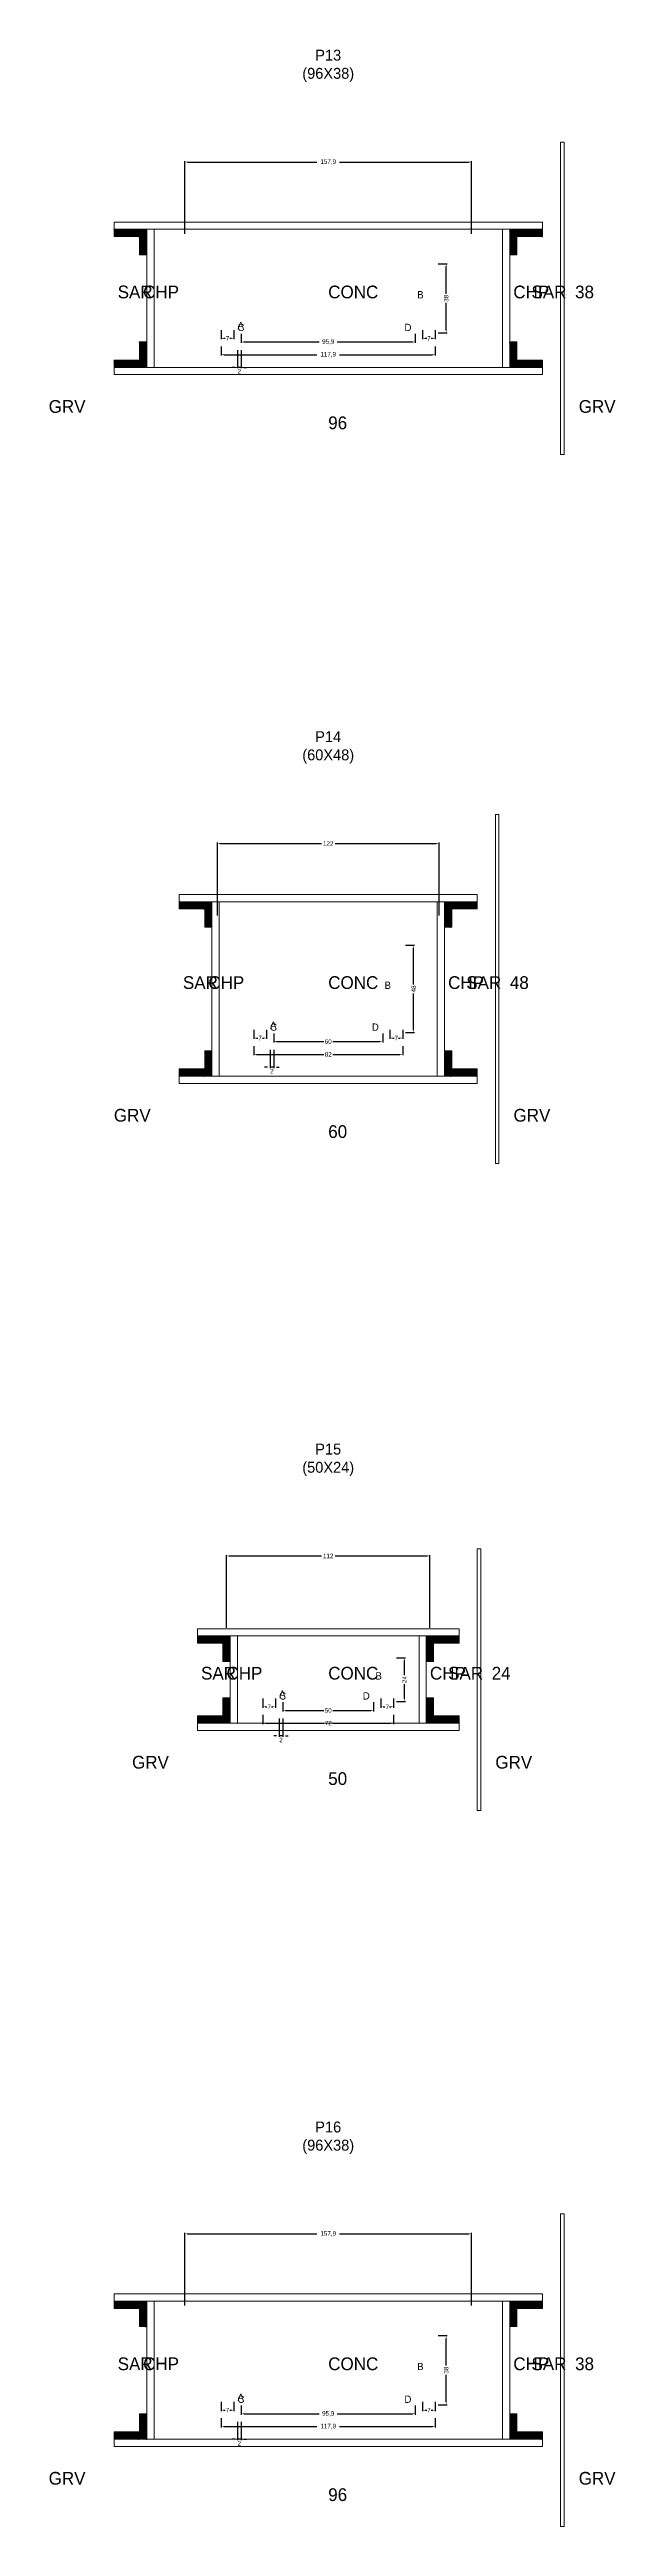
# Model space of a CAD drawing. Header units: centimetres. Extents: x -13000 to 4299, y -7226 to 295.
# Drawn here: x -153 to 158, y -5266 to -3903 of the extents above; entities that cross this region are included whole.
import ezdxf

# ---------------------------------------------------------------- set-up
doc = ezdxf.new("R2010")
doc.units = ezdxf.units.CM
for name, color, linetype in [('COTA', 241, 'Continuous'), ('Hachura', 251, 'Continuous'), ('NOMENCLATURA', 7, 'Continuous'), ('SARRAFO', 251, 'Continuous'), ('Texto Seção', 7, 'Continuous')]:
    doc.layers.add(name, color=color, linetype=linetype)
doc.dimstyles.new('cotax2', dxfattribs={"dimtxt": 2.5, "dimasz": 1.5, "dimexe": 0.5, "dimexo": 0.5, "dimgap": 0.5, "dimtad": 1, "dimcen": 2.5, "dimazin": 3, "dimtfac": 1, "dimtmove": 0, "dimatfit": 3})

msp = doc.modelspace()

# ---------------------------------------------------------------- texts
at = {"layer": 'NOMENCLATURA'}
for s, p in [('B', (48.95, -4040)), ('A', (-49.95, -4057)), ('C', (-49.95, -4058)), ('D', (41.95, -4058)), ('B', (31, -4420)), ('A', (-32, -4442)), ('C', (-32, -4443)), ('D', (24, -4443)), ('B', (26, -4800)), ('A', (-27, -4810)), ('C', (-27, -4811)), ('D', (19, -4811)), ('B', (48.95, -5180)), ('A', (-49.95, -5197)), ('C', (-49.95, -5198)), ('D', (41.95, -5198))]:
    msp.add_text(s, height=4, dxfattribs=at).set_placement(p)
at = {"layer": 'NOMENCLATURA', "char_height": 6, "attachment_point": 8}
for s, insert in [('P13\\P(96X38)', (0, -3921)), ('P14\\P(60X48)', (0, -4296)), ('P15\\P(50X24)', (0, -4688)), ('P16\\P(96X38)', (0, -5061))]:
    msp.add_mtext(s, dxfattribs=dict(at, insert=insert))
at = {"layer": 'Texto Seção'}
for s, p in [('SAR', (-115.9, -4040)), ('CHP', (-101.9, -4040)), ('CONC', (0, -4040)), ('CHP', (101.9, -4040)), ('SAR', (111.9, -4040)), ('38', (135.9, -4040)), ('GRV', (-153.9, -4103)), ('GRV', (137.9, -4103)), ('96', (0, -4112)), ('SAR', (-80, -4420)), ('CHP', (-66, -4420)), ('CONC', (0, -4420)), ('CHP', (66, -4420)), ('SAR', (76, -4420)), ('48', (100, -4420)), ('GRV', (-118, -4493)), ('60', (0, -4502)), ('GRV', (102, -4493)), ('SAR', (-70, -4800)), ('CHP', (-56, -4800)), ('CONC', (0, -4800)), ('CHP', (56, -4800)), ('SAR', (66, -4800)), ('24', (90, -4800)), ('GRV', (-108, -4849)), ('50', (0, -4858)), ('GRV', (92, -4849)), ('SAR', (-115.9, -5180)), ('CHP', (-101.9, -5180)), ('CONC', (0, -5180)), ('CHP', (101.9, -5180)), ('SAR', (111.9, -5180)), ('38', (135.9, -5180)), ('GRV', (-153.9, -5243)), ('96', (0, -5252)), ('GRV', (137.9, -5243))]:
    msp.add_text(s, height=7, dxfattribs=at).set_placement(p)

# ---------------------------------------------------------------- blocks, each defined once
blk = doc.blocks.new('_CLOSEDFILLED')
at = {"color": 0, "linetype": 'BYBLOCK'}
blk.add_solid([(-1, 0.16), (0, 0), (-1, -0.16)], dxfattribs=at)
blk = doc.blocks.new('*D490')
for p, q in [((-58.95, -5206.5), (-58.95, -5211.5)), ((-57.45, -5211), (-6.25, -5211)), ((6.25, -5211), (57.45, -5211)), ((58.95, -5206.5), (58.95, -5211.5))]:
    blk.add_line(p, q)
at = {"layer": 'Defpoints'}
for p in [(-58.95, -5206), (58.95, -5206), (-58.95, -5211)]:
    blk.add_point(p, dxfattribs=at)
at = {"layer": 'COTA', "xscale": 1.5, "yscale": 1.5, "rotation": 180}
blk.add_blockref('_CLOSEDFILLED', (-58.95, -5211), dxfattribs=at)
at = {"layer": 'COTA', "xscale": 1.5, "yscale": 1.5}
blk.add_blockref('_CLOSEDFILLED', (58.95, -5211), dxfattribs=at)
at = {"layer": 'COTA', "insert": (0, -5211), "char_height": 2.5, "attachment_point": 5}
blk.add_mtext('117,9', dxfattribs=at)
blk = doc.blocks.new('*D491')
for p, q in [((-47.95, -5199.5), (-47.95, -5204.5)), ((-46.45, -5204), (-5, -5204)), ((5, -5204), (46.45, -5204)), ((47.95, -5199.5), (47.95, -5204.5))]:
    blk.add_line(p, q)
at = {"layer": 'Defpoints'}
for p in [(-47.95, -5199), (-47.95, -5204), (47.95, -5199)]:
    blk.add_point(p, dxfattribs=at)
at = {"layer": 'COTA', "xscale": 1.5, "yscale": 1.5, "rotation": 180}
blk.add_blockref('_CLOSEDFILLED', (-47.95, -5204), dxfattribs=at)
at = {"layer": 'COTA', "xscale": 1.5, "yscale": 1.5}
blk.add_blockref('_CLOSEDFILLED', (47.95, -5204), dxfattribs=at)
at = {"layer": 'COTA', "insert": (0, -5204), "char_height": 2.5, "attachment_point": 5}
blk.add_mtext('95,9', dxfattribs=at)
blk = doc.blocks.new('*D492')
for p, q in [((60.45, -5161), (65.45, -5161)), ((64.95, -5177.5), (64.95, -5162.5)), ((64.95, -5197.5), (64.95, -5182.5)), ((60.45, -5199), (65.45, -5199))]:
    blk.add_line(p, q)
at = {"layer": 'Defpoints'}
for p in [(59.95, -5161), (59.95, -5199), (64.95, -5199)]:
    blk.add_point(p, dxfattribs=at)
at = {"layer": 'COTA', "xscale": 1.5, "yscale": 1.5}
for p, rotation in [((64.95, -5161), 90), ((64.95, -5199), 270)]:
    blk.add_blockref('_CLOSEDFILLED', p, dxfattribs=dict(at, rotation=rotation))
at = {"layer": 'COTA', "insert": (64.95, -5180), "char_height": 2.5, "attachment_point": 5, "rotation": 90}
blk.add_mtext('38', dxfattribs=at)
blk = doc.blocks.new('*D493')
for p, q in [((-58.95, -5197.5), (-58.95, -5202.5)), ((-57.45, -5202), (-56.7, -5202)), ((-54.2, -5202), (-53.45, -5202)), ((-51.95, -5197.5), (-51.95, -5202.5))]:
    blk.add_line(p, q)
at = {"layer": 'Defpoints'}
for p in [(-58.95, -5197), (-58.95, -5202), (-51.95, -5197)]:
    blk.add_point(p, dxfattribs=at)
at = {"layer": 'COTA', "xscale": 1.5, "yscale": 1.5, "rotation": 180}
blk.add_blockref('_CLOSEDFILLED', (-58.95, -5202), dxfattribs=at)
at = {"layer": 'COTA', "xscale": 1.5, "yscale": 1.5}
blk.add_blockref('_CLOSEDFILLED', (-51.95, -5202), dxfattribs=at)
at = {"layer": 'COTA', "insert": (-55.45, -5202), "char_height": 2.5, "attachment_point": 5}
blk.add_mtext('7', dxfattribs=at)
blk = doc.blocks.new('*D494')
for p, q in [((51.95, -5197.5), (51.95, -5202.5)), ((53.45, -5202), (54.2, -5202)), ((56.7, -5202), (57.45, -5202)), ((58.95, -5197.5), (58.95, -5202.5))]:
    blk.add_line(p, q)
at = {"layer": 'Defpoints'}
for p in [(51.95, -5197), (51.95, -5202), (58.95, -5197)]:
    blk.add_point(p, dxfattribs=at)
at = {"layer": 'COTA', "xscale": 1.5, "yscale": 1.5, "rotation": 180}
blk.add_blockref('_CLOSEDFILLED', (51.95, -5202), dxfattribs=at)
at = {"layer": 'COTA', "xscale": 1.5, "yscale": 1.5}
blk.add_blockref('_CLOSEDFILLED', (58.95, -5202), dxfattribs=at)
at = {"layer": 'COTA', "insert": (55.45, -5202), "char_height": 2.5, "attachment_point": 5}
blk.add_mtext('7', dxfattribs=at)
blk = doc.blocks.new('*D495')
for p, q in [((-78.95, -5144.5), (-78.95, -5104.5)), ((-77.45, -5105), (-6.25, -5105)), ((6.25, -5105), (77.45, -5105)), ((78.95, -5144.5), (78.95, -5104.5))]:
    blk.add_line(p, q)
at = {"layer": 'Defpoints'}
for p in [(-78.95, -5105), (-78.95, -5145), (78.95, -5145)]:
    blk.add_point(p, dxfattribs=at)
at = {"layer": 'COTA', "xscale": 1.5, "yscale": 1.5, "rotation": 180}
blk.add_blockref('_CLOSEDFILLED', (-78.95, -5105), dxfattribs=at)
at = {"layer": 'COTA', "xscale": 1.5, "yscale": 1.5}
blk.add_blockref('_CLOSEDFILLED', (78.95, -5105), dxfattribs=at)
at = {"layer": 'COTA', "insert": (0, -5105), "char_height": 2.5, "attachment_point": 5}
blk.add_mtext('157,9', dxfattribs=at)
blk = doc.blocks.new('*D456')
for p, q in [((-36, -4819.5), (-36, -4824.5)), ((-34.5, -4824), (-2.5, -4824)), ((2.5, -4824), (34.5, -4824)), ((36, -4819.5), (36, -4824.5))]:
    blk.add_line(p, q)
at = {"layer": 'Defpoints'}
for p in [(-36, -4819), (-36, -4824), (36, -4819)]:
    blk.add_point(p, dxfattribs=at)
at = {"layer": 'COTA', "xscale": 1.5, "yscale": 1.5, "rotation": 180}
blk.add_blockref('_CLOSEDFILLED', (-36, -4824), dxfattribs=at)
at = {"layer": 'COTA', "xscale": 1.5, "yscale": 1.5}
blk.add_blockref('_CLOSEDFILLED', (36, -4824), dxfattribs=at)
at = {"layer": 'COTA', "insert": (0, -4824), "char_height": 2.5, "attachment_point": 5}
blk.add_mtext('72', dxfattribs=at)
blk = doc.blocks.new('*D457')
for p, q in [((-25, -4812.5), (-25, -4817.5)), ((-23.5, -4817), (-2.5, -4817)), ((2.5, -4817), (23.5, -4817)), ((25, -4812.5), (25, -4817.5))]:
    blk.add_line(p, q)
at = {"layer": 'Defpoints'}
for p in [(-25, -4812), (-25, -4817), (25, -4812)]:
    blk.add_point(p, dxfattribs=at)
at = {"layer": 'COTA', "xscale": 1.5, "yscale": 1.5, "rotation": 180}
blk.add_blockref('_CLOSEDFILLED', (-25, -4817), dxfattribs=at)
at = {"layer": 'COTA', "xscale": 1.5, "yscale": 1.5}
blk.add_blockref('_CLOSEDFILLED', (25, -4817), dxfattribs=at)
at = {"layer": 'COTA', "insert": (0, -4817), "char_height": 2.5, "attachment_point": 5}
blk.add_mtext('50', dxfattribs=at)
blk = doc.blocks.new('*D458')
for p, q in [((37.5, -4788), (42.5, -4788)), ((42, -4797.5), (42, -4789.5)), ((42, -4810.5), (42, -4802.5)), ((37.5, -4812), (42.5, -4812))]:
    blk.add_line(p, q)
at = {"layer": 'Defpoints'}
for p in [(37, -4788), (37, -4812), (42, -4812)]:
    blk.add_point(p, dxfattribs=at)
at = {"layer": 'COTA', "xscale": 1.5, "yscale": 1.5}
for p, rotation in [((42, -4788), 90), ((42, -4812), 270)]:
    blk.add_blockref('_CLOSEDFILLED', p, dxfattribs=dict(at, rotation=rotation))
at = {"layer": 'COTA', "insert": (42, -4800), "char_height": 2.5, "attachment_point": 5, "rotation": 90}
blk.add_mtext('24', dxfattribs=at)
blk = doc.blocks.new('*D459')
for p, q in [((-36, -4810.5), (-36, -4815.5)), ((-29, -4810.5), (-29, -4815.5)), ((-34.5, -4815), (-33.75, -4815)), ((-31.25, -4815), (-30.5, -4815))]:
    blk.add_line(p, q)
at = {"layer": 'Defpoints'}
for p in [(-36, -4810), (-29, -4810), (-36, -4815)]:
    blk.add_point(p, dxfattribs=at)
at = {"layer": 'COTA', "xscale": 1.5, "yscale": 1.5, "rotation": 180}
blk.add_blockref('_CLOSEDFILLED', (-36, -4815), dxfattribs=at)
at = {"layer": 'COTA', "xscale": 1.5, "yscale": 1.5}
blk.add_blockref('_CLOSEDFILLED', (-29, -4815), dxfattribs=at)
at = {"layer": 'COTA', "insert": (-32.5, -4815), "char_height": 2.5, "attachment_point": 5}
blk.add_mtext('7', dxfattribs=at)
blk = doc.blocks.new('*D460')
for p, q in [((29, -4810.5), (29, -4815.5)), ((36, -4810.5), (36, -4815.5)), ((30.5, -4815), (31.25, -4815)), ((33.75, -4815), (34.5, -4815))]:
    blk.add_line(p, q)
at = {"layer": 'Defpoints'}
for p in [(29, -4810), (36, -4810), (29, -4815)]:
    blk.add_point(p, dxfattribs=at)
at = {"layer": 'COTA', "xscale": 1.5, "yscale": 1.5, "rotation": 180}
blk.add_blockref('_CLOSEDFILLED', (29, -4815), dxfattribs=at)
at = {"layer": 'COTA', "xscale": 1.5, "yscale": 1.5}
blk.add_blockref('_CLOSEDFILLED', (36, -4815), dxfattribs=at)
at = {"layer": 'COTA', "insert": (32.5, -4815), "char_height": 2.5, "attachment_point": 5}
blk.add_mtext('7', dxfattribs=at)
blk = doc.blocks.new('*D461')
for p, q in [((-56, -4771.5), (-56, -4731.5)), ((-54.5, -4732), (-3.75, -4732)), ((3.75, -4732), (54.5, -4732)), ((56, -4771.5), (56, -4731.5))]:
    blk.add_line(p, q)
at = {"layer": 'Defpoints'}
for p in [(-56, -4732), (-56, -4772), (56, -4772)]:
    blk.add_point(p, dxfattribs=at)
at = {"layer": 'COTA', "xscale": 1.5, "yscale": 1.5, "rotation": 180}
blk.add_blockref('_CLOSEDFILLED', (-56, -4732), dxfattribs=at)
at = {"layer": 'COTA', "xscale": 1.5, "yscale": 1.5}
blk.add_blockref('_CLOSEDFILLED', (56, -4732), dxfattribs=at)
at = {"layer": 'COTA', "insert": (0, -4732), "char_height": 2.5, "attachment_point": 5}
blk.add_mtext('112', dxfattribs=at)
blk = doc.blocks.new('*D422')
for p, q in [((-41, -4451.5), (-41, -4456.5)), ((-39.5, -4456), (-2.5, -4456)), ((2.5, -4456), (39.5, -4456)), ((41, -4451.5), (41, -4456.5))]:
    blk.add_line(p, q)
at = {"layer": 'Defpoints'}
for p in [(-41, -4451), (-41, -4456), (41, -4451)]:
    blk.add_point(p, dxfattribs=at)
at = {"layer": 'COTA', "xscale": 1.5, "yscale": 1.5, "rotation": 180}
blk.add_blockref('_CLOSEDFILLED', (-41, -4456), dxfattribs=at)
at = {"layer": 'COTA', "xscale": 1.5, "yscale": 1.5}
blk.add_blockref('_CLOSEDFILLED', (41, -4456), dxfattribs=at)
at = {"layer": 'COTA', "insert": (0, -4456), "char_height": 2.5, "attachment_point": 5}
blk.add_mtext('82', dxfattribs=at)
blk = doc.blocks.new('*D423')
for p, q in [((-30, -4444.5), (-30, -4449.5)), ((-28.5, -4449), (-2.5, -4449)), ((2.5, -4449), (28.5, -4449)), ((30, -4444.5), (30, -4449.5))]:
    blk.add_line(p, q)
at = {"layer": 'Defpoints'}
for p in [(-30, -4444), (-30, -4449), (30, -4444)]:
    blk.add_point(p, dxfattribs=at)
at = {"layer": 'COTA', "xscale": 1.5, "yscale": 1.5, "rotation": 180}
blk.add_blockref('_CLOSEDFILLED', (-30, -4449), dxfattribs=at)
at = {"layer": 'COTA', "xscale": 1.5, "yscale": 1.5}
blk.add_blockref('_CLOSEDFILLED', (30, -4449), dxfattribs=at)
at = {"layer": 'COTA', "insert": (0, -4449), "char_height": 2.5, "attachment_point": 5}
blk.add_mtext('60', dxfattribs=at)
blk = doc.blocks.new('*D424')
for p, q in [((42.5, -4396), (47.5, -4396)), ((47, -4417.5), (47, -4397.5)), ((47, -4442.5), (47, -4422.5)), ((42.5, -4444), (47.5, -4444))]:
    blk.add_line(p, q)
at = {"layer": 'Defpoints'}
for p in [(42, -4396), (42, -4444), (47, -4444)]:
    blk.add_point(p, dxfattribs=at)
at = {"layer": 'COTA', "xscale": 1.5, "yscale": 1.5}
for p, rotation in [((47, -4396), 90), ((47, -4444), 270)]:
    blk.add_blockref('_CLOSEDFILLED', p, dxfattribs=dict(at, rotation=rotation))
at = {"layer": 'COTA', "insert": (47, -4420), "char_height": 2.5, "attachment_point": 5, "rotation": 90}
blk.add_mtext('48', dxfattribs=at)
blk = doc.blocks.new('*D425')
for p, q in [((-41, -4442.5), (-41, -4447.5)), ((-34, -4442.5), (-34, -4447.5)), ((-39.5, -4447), (-38.75, -4447)), ((-36.25, -4447), (-35.5, -4447))]:
    blk.add_line(p, q)
at = {"layer": 'Defpoints'}
for p in [(-41, -4442), (-34, -4442), (-41, -4447)]:
    blk.add_point(p, dxfattribs=at)
at = {"layer": 'COTA', "xscale": 1.5, "yscale": 1.5, "rotation": 180}
blk.add_blockref('_CLOSEDFILLED', (-41, -4447), dxfattribs=at)
at = {"layer": 'COTA', "xscale": 1.5, "yscale": 1.5}
blk.add_blockref('_CLOSEDFILLED', (-34, -4447), dxfattribs=at)
at = {"layer": 'COTA', "insert": (-37.5, -4447), "char_height": 2.5, "attachment_point": 5}
blk.add_mtext('7', dxfattribs=at)
blk = doc.blocks.new('*D426')
for p, q in [((34, -4442.5), (34, -4447.5)), ((41, -4442.5), (41, -4447.5)), ((35.5, -4447), (36.25, -4447)), ((38.75, -4447), (39.5, -4447))]:
    blk.add_line(p, q)
at = {"layer": 'Defpoints'}
for p in [(34, -4442), (41, -4442), (34, -4447)]:
    blk.add_point(p, dxfattribs=at)
at = {"layer": 'COTA', "xscale": 1.5, "yscale": 1.5, "rotation": 180}
blk.add_blockref('_CLOSEDFILLED', (34, -4447), dxfattribs=at)
at = {"layer": 'COTA', "xscale": 1.5, "yscale": 1.5}
blk.add_blockref('_CLOSEDFILLED', (41, -4447), dxfattribs=at)
at = {"layer": 'COTA', "insert": (37.5, -4447), "char_height": 2.5, "attachment_point": 5}
blk.add_mtext('7', dxfattribs=at)
blk = doc.blocks.new('*D427')
for p, q in [((-61, -4379.5), (-61, -4339.5)), ((-59.5, -4340), (-3.75, -4340)), ((3.75, -4340), (59.5, -4340)), ((61, -4379.5), (61, -4339.5))]:
    blk.add_line(p, q)
at = {"layer": 'Defpoints'}
for p in [(-61, -4340), (-61, -4380), (61, -4380)]:
    blk.add_point(p, dxfattribs=at)
at = {"layer": 'COTA', "xscale": 1.5, "yscale": 1.5, "rotation": 180}
blk.add_blockref('_CLOSEDFILLED', (-61, -4340), dxfattribs=at)
at = {"layer": 'COTA', "xscale": 1.5, "yscale": 1.5}
blk.add_blockref('_CLOSEDFILLED', (61, -4340), dxfattribs=at)
at = {"layer": 'COTA', "insert": (0, -4340), "char_height": 2.5, "attachment_point": 5}
blk.add_mtext('122', dxfattribs=at)
blk = doc.blocks.new('*D388')
for p, q in [((-58.95, -4066.5), (-58.95, -4071.5)), ((-57.45, -4071), (-6.25, -4071)), ((6.25, -4071), (57.45, -4071)), ((58.95, -4066.5), (58.95, -4071.5))]:
    blk.add_line(p, q)
at = {"layer": 'Defpoints'}
for p in [(-58.95, -4066), (-58.95, -4071), (58.95, -4066)]:
    blk.add_point(p, dxfattribs=at)
at = {"layer": 'COTA', "xscale": 1.5, "yscale": 1.5, "rotation": 180}
blk.add_blockref('_CLOSEDFILLED', (-58.95, -4071), dxfattribs=at)
at = {"layer": 'COTA', "xscale": 1.5, "yscale": 1.5}
blk.add_blockref('_CLOSEDFILLED', (58.95, -4071), dxfattribs=at)
at = {"layer": 'COTA', "insert": (0, -4071), "char_height": 2.5, "attachment_point": 5}
blk.add_mtext('117,9', dxfattribs=at)
blk = doc.blocks.new('*D389')
for p, q in [((-47.95, -4059.5), (-47.95, -4064.5)), ((47.95, -4059.5), (47.95, -4064.5)), ((-46.45, -4064), (-5, -4064)), ((5, -4064), (46.45, -4064))]:
    blk.add_line(p, q)
at = {"layer": 'Defpoints'}
for p in [(-47.95, -4059), (47.95, -4059), (-47.95, -4064)]:
    blk.add_point(p, dxfattribs=at)
at = {"layer": 'COTA', "xscale": 1.5, "yscale": 1.5, "rotation": 180}
blk.add_blockref('_CLOSEDFILLED', (-47.95, -4064), dxfattribs=at)
at = {"layer": 'COTA', "xscale": 1.5, "yscale": 1.5}
blk.add_blockref('_CLOSEDFILLED', (47.95, -4064), dxfattribs=at)
at = {"layer": 'COTA', "insert": (0, -4064), "char_height": 2.5, "attachment_point": 5}
blk.add_mtext('95,9', dxfattribs=at)
blk = doc.blocks.new('*D390')
for p, q in [((60.45, -4021), (65.45, -4021)), ((64.95, -4037.5), (64.95, -4022.5)), ((64.95, -4057.5), (64.95, -4042.5)), ((60.45, -4059), (65.45, -4059))]:
    blk.add_line(p, q)
at = {"layer": 'Defpoints'}
for p in [(59.95, -4021), (59.95, -4059), (64.95, -4059)]:
    blk.add_point(p, dxfattribs=at)
at = {"layer": 'COTA', "xscale": 1.5, "yscale": 1.5}
for p, rotation in [((64.95, -4021), 90), ((64.95, -4059), 270)]:
    blk.add_blockref('_CLOSEDFILLED', p, dxfattribs=dict(at, rotation=rotation))
at = {"layer": 'COTA', "insert": (64.95, -4040), "char_height": 2.5, "attachment_point": 5, "rotation": 90}
blk.add_mtext('38', dxfattribs=at)
blk = doc.blocks.new('*D391')
for p, q in [((-58.95, -4057.5), (-58.95, -4062.5)), ((-51.95, -4057.5), (-51.95, -4062.5)), ((-57.45, -4062), (-56.7, -4062)), ((-54.2, -4062), (-53.45, -4062))]:
    blk.add_line(p, q)
at = {"layer": 'Defpoints'}
for p in [(-58.95, -4057), (-51.95, -4057), (-58.95, -4062)]:
    blk.add_point(p, dxfattribs=at)
at = {"layer": 'COTA', "xscale": 1.5, "yscale": 1.5, "rotation": 180}
blk.add_blockref('_CLOSEDFILLED', (-58.95, -4062), dxfattribs=at)
at = {"layer": 'COTA', "xscale": 1.5, "yscale": 1.5}
blk.add_blockref('_CLOSEDFILLED', (-51.95, -4062), dxfattribs=at)
at = {"layer": 'COTA', "insert": (-55.45, -4062), "char_height": 2.5, "attachment_point": 5}
blk.add_mtext('7', dxfattribs=at)
blk = doc.blocks.new('*D392')
for p, q in [((51.95, -4057.5), (51.95, -4062.5)), ((58.95, -4057.5), (58.95, -4062.5)), ((53.45, -4062), (54.2, -4062)), ((56.7, -4062), (57.45, -4062))]:
    blk.add_line(p, q)
at = {"layer": 'Defpoints'}
for p in [(51.95, -4057), (58.95, -4057), (51.95, -4062)]:
    blk.add_point(p, dxfattribs=at)
at = {"layer": 'COTA', "xscale": 1.5, "yscale": 1.5, "rotation": 180}
blk.add_blockref('_CLOSEDFILLED', (51.95, -4062), dxfattribs=at)
at = {"layer": 'COTA', "xscale": 1.5, "yscale": 1.5}
blk.add_blockref('_CLOSEDFILLED', (58.95, -4062), dxfattribs=at)
at = {"layer": 'COTA', "insert": (55.45, -4062), "char_height": 2.5, "attachment_point": 5}
blk.add_mtext('7', dxfattribs=at)
blk = doc.blocks.new('*D393')
for p, q in [((-78.95, -4004.5), (-78.95, -3964.5)), ((-77.45, -3965), (-6.25, -3965)), ((6.25, -3965), (77.45, -3965)), ((78.95, -4004.5), (78.95, -3964.5))]:
    blk.add_line(p, q)
at = {"layer": 'Defpoints'}
for p in [(-78.95, -3965), (-78.95, -4005), (78.95, -4005)]:
    blk.add_point(p, dxfattribs=at)
at = {"layer": 'COTA', "xscale": 1.5, "yscale": 1.5, "rotation": 180}
blk.add_blockref('_CLOSEDFILLED', (-78.95, -3965), dxfattribs=at)
at = {"layer": 'COTA', "xscale": 1.5, "yscale": 1.5}
blk.add_blockref('_CLOSEDFILLED', (78.95, -3965), dxfattribs=at)
at = {"layer": 'COTA', "insert": (0, -3965), "char_height": 2.5, "attachment_point": 5}
blk.add_mtext('157,9', dxfattribs=at)

# ---------------------------------------------------------------- dimensions: what is measured, and where the dimension line sits
at = {"layer": 'COTA'}
for base, p1, p2, picture, middle in [((-78.95, -3965), (-78.95, -4005), (78.95, -4005), '*D393', (0, -3965)), ((-58.95, -4062), (-58.95, -4057), (-51.95, -4057), '*D391', (-55.45, -4062)), ((-47.95, -4064), (-47.95, -4059), (47.95, -4059), '*D389', (0, -4064)), ((51.95, -4062), (51.95, -4057), (58.95, -4057), '*D392', (55.45, -4062)), ((-58.95, -4071), (-58.95, -4066), (58.95, -4066), '*D388', (0, -4071)), ((-61, -4340), (-61, -4380), (61, -4380), '*D427', (0, -4340)), ((-41, -4447), (-41, -4442), (-34, -4442), '*D425', (-37.5, -4447)), ((34, -4447), (34, -4442), (41, -4442), '*D426', (37.5, -4447)), ((-41, -4456), (-41, -4451), (41, -4451), '*D422', (0, -4456)), ((-30, -4449), (-30, -4444), (30, -4444), '*D423', (0, -4449)), ((-56, -4732), (-56, -4772), (56, -4772), '*D461', (0, -4732)), ((-36, -4815), (-36, -4810), (-29, -4810), '*D459', (-32.5, -4815)), ((29, -4815), (29, -4810), (36, -4810), '*D460', (32.5, -4815)), ((-36, -4824), (-36, -4819), (36, -4819), '*D456', (0, -4824)), ((-25, -4817), (-25, -4812), (25, -4812), '*D457', (0, -4817)), ((-78.95, -5105), (-78.95, -5145), (78.95, -5145), '*D495', (0, -5105)), ((-58.95, -5202), (-58.95, -5197), (-51.95, -5197), '*D493', (-55.45, -5202)), ((-58.95, -5211), (-58.95, -5206), (58.95, -5206), '*D490', (0, -5211)), ((-47.95, -5204), (-47.95, -5199), (47.95, -5199), '*D491', (0, -5204)), ((51.95, -5202), (51.95, -5197), (58.95, -5197), '*D494', (55.45, -5202))]:
    dim = msp.add_linear_dim(base=base, p1=p1, p2=p2, dimstyle='cotax2', dxfattribs=at)
    dim.commit()
    dim.dimension.update_dxf_attribs({"geometry": picture, "text_midpoint": middle})
for base, p1, p2, picture, middle in [((64.95, -4059), (59.95, -4059), (59.95, -4021), '*D390', (64.95, -4040)), ((47, -4444), (42, -4444), (42, -4396), '*D424', (47, -4420)), ((42, -4812), (37, -4812), (37, -4788), '*D458', (42, -4800)), ((64.95, -5199), (59.95, -5199), (59.95, -5161), '*D492', (64.95, -5180))]:
    dim = msp.add_linear_dim(base=base, p1=p1, p2=p2, angle=90, dimstyle='cotax2', dxfattribs=at)
    dim.commit()
    dim.dimension.update_dxf_attribs({"geometry": picture, "text_midpoint": middle})
for base, p1, p2 in [((-47.95, -4078), (-47.95, -4068), (-49.95, -4068)), ((-30, -4463), (-30, -4453), (-32, -4453)), ((-25, -4831), (-25, -4821), (-27, -4821)), ((-47.95, -5218), (-47.95, -5208), (-49.95, -5208))]:
    msp.add_linear_dim(base=base, p1=p1, p2=p2, dimstyle='cotax2', dxfattribs=at).render()

# ---------------------------------------------------------------- hatches: boundary and pattern name
at = {"layer": 'SARRAFO'}
h = msp.add_hatch(dxfattribs=at)
h.set_pattern_fill('SOLID', scale=2)
h.paths.add_polyline_path([(-117.9, -4006), (-103.9, -4006), (-103.9, -4002), (-117.9, -4002)])
h = msp.add_hatch(dxfattribs=at)
h.set_pattern_fill('SOLID', scale=2)
h.paths.add_polyline_path([(-103.9, -4016), (-99.9, -4016), (-99.9, -4002), (-103.9, -4002)])
h = msp.add_hatch(dxfattribs=at)
h.set_pattern_fill('SOLID', scale=2)
h.paths.add_polyline_path([(99.9, -4016), (103.9, -4016), (103.9, -4002), (99.9, -4002)])
h = msp.add_hatch(dxfattribs=at)
h.set_pattern_fill('SOLID', scale=2)
h.paths.add_polyline_path([(103.9, -4006), (117.9, -4006), (117.9, -4002), (103.9, -4002)])
h = msp.add_hatch(dxfattribs=at)
h.set_pattern_fill('SOLID', scale=2)
h.paths.add_polyline_path([(-117.9, -4078), (-103.9, -4078), (-103.9, -4074), (-117.9, -4074)])
h = msp.add_hatch(dxfattribs=at)
h.set_pattern_fill('SOLID', scale=2)
h.paths.add_polyline_path([(-103.9, -4078), (-99.9, -4078), (-99.9, -4064), (-103.9, -4064)])
h = msp.add_hatch(dxfattribs=at)
h.set_pattern_fill('SOLID', scale=2)
h.paths.add_polyline_path([(99.9, -4078), (103.9, -4078), (103.9, -4064), (99.9, -4064)])
h = msp.add_hatch(dxfattribs=at)
h.set_pattern_fill('SOLID', scale=2)
h.paths.add_polyline_path([(103.9, -4078), (117.9, -4078), (117.9, -4074), (103.9, -4074)])
h = msp.add_hatch(dxfattribs=at)
h.set_pattern_fill('SOLID', scale=2)
h.paths.add_polyline_path([(-82, -4376), (-68, -4376), (-68, -4372), (-82, -4372)])
h = msp.add_hatch(dxfattribs=at)
h.set_pattern_fill('SOLID', scale=2)
h.paths.add_polyline_path([(-68, -4386), (-64, -4386), (-64, -4372), (-68, -4372)])
h = msp.add_hatch(dxfattribs=at)
h.set_pattern_fill('SOLID', scale=2)
h.paths.add_polyline_path([(64, -4386), (68, -4386), (68, -4372), (64, -4372)])
h = msp.add_hatch(dxfattribs=at)
h.set_pattern_fill('SOLID', scale=2)
h.paths.add_polyline_path([(68, -4376), (82, -4376), (82, -4372), (68, -4372)])
h = msp.add_hatch(dxfattribs=at)
h.set_pattern_fill('SOLID', scale=2)
h.paths.add_polyline_path([(-68, -4468), (-64, -4468), (-64, -4454), (-68, -4454)])
h = msp.add_hatch(dxfattribs=at)
h.set_pattern_fill('SOLID', scale=2)
h.paths.add_polyline_path([(64, -4468), (68, -4468), (68, -4454), (64, -4454)])
h = msp.add_hatch(dxfattribs=at)
h.set_pattern_fill('SOLID', scale=2)
h.paths.add_polyline_path([(-82, -4468), (-68, -4468), (-68, -4464), (-82, -4464)])
h = msp.add_hatch(dxfattribs=at)
h.set_pattern_fill('SOLID', scale=2)
h.paths.add_polyline_path([(68, -4468), (82, -4468), (82, -4464), (68, -4464)])
h = msp.add_hatch(dxfattribs=at)
h.set_pattern_fill('SOLID', scale=2)
h.paths.add_polyline_path([(-72, -4780), (-58, -4780), (-58, -4776), (-72, -4776)])
h = msp.add_hatch(dxfattribs=at)
h.set_pattern_fill('SOLID', scale=2)
h.paths.add_polyline_path([(-58, -4790), (-54, -4790), (-54, -4776), (-58, -4776)])
h = msp.add_hatch(dxfattribs=at)
h.set_pattern_fill('SOLID', scale=2)
h.paths.add_polyline_path([(54, -4790), (58, -4790), (58, -4776), (54, -4776)])
h = msp.add_hatch(dxfattribs=at)
h.set_pattern_fill('SOLID', scale=2)
h.paths.add_polyline_path([(58, -4780), (72, -4780), (72, -4776), (58, -4776)])
h = msp.add_hatch(dxfattribs=at)
h.set_pattern_fill('SOLID', scale=2)
h.paths.add_polyline_path([(-58, -4824), (-54, -4824), (-54, -4810), (-58, -4810)])
h = msp.add_hatch(dxfattribs=at)
h.set_pattern_fill('SOLID', scale=2)
h.paths.add_polyline_path([(54, -4824), (58, -4824), (58, -4810), (54, -4810)])
h = msp.add_hatch(dxfattribs=at)
h.set_pattern_fill('SOLID', scale=2)
h.paths.add_polyline_path([(-72, -4824), (-58, -4824), (-58, -4820), (-72, -4820)])
h = msp.add_hatch(dxfattribs=at)
h.set_pattern_fill('SOLID', scale=2)
h.paths.add_polyline_path([(58, -4824), (72, -4824), (72, -4820), (58, -4820)])
h = msp.add_hatch(dxfattribs=at)
h.set_pattern_fill('SOLID', scale=2)
h.paths.add_polyline_path([(-117.9, -5146), (-103.9, -5146), (-103.9, -5142), (-117.9, -5142)])
h = msp.add_hatch(dxfattribs=at)
h.set_pattern_fill('SOLID', scale=2)
h.paths.add_polyline_path([(-103.9, -5156), (-99.9, -5156), (-99.9, -5142), (-103.9, -5142)])
h = msp.add_hatch(dxfattribs=at)
h.set_pattern_fill('SOLID', scale=2)
h.paths.add_polyline_path([(99.9, -5156), (103.9, -5156), (103.9, -5142), (99.9, -5142)])
h = msp.add_hatch(dxfattribs=at)
h.set_pattern_fill('SOLID', scale=2)
h.paths.add_polyline_path([(103.9, -5146), (117.9, -5146), (117.9, -5142), (103.9, -5142)])
h = msp.add_hatch(dxfattribs=at)
h.set_pattern_fill('SOLID', scale=2)
h.paths.add_polyline_path([(-103.9, -5218), (-99.9, -5218), (-99.9, -5204), (-103.9, -5204)])
h = msp.add_hatch(dxfattribs=at)
h.set_pattern_fill('SOLID', scale=2)
h.paths.add_polyline_path([(99.9, -5218), (103.9, -5218), (103.9, -5204), (99.9, -5204)])
h = msp.add_hatch(dxfattribs=at)
h.set_pattern_fill('SOLID', scale=2)
h.paths.add_polyline_path([(-117.9, -5218), (-103.9, -5218), (-103.9, -5214), (-117.9, -5214)])
h = msp.add_hatch(dxfattribs=at)
h.set_pattern_fill('SOLID', scale=2)
h.paths.add_polyline_path([(103.9, -5218), (117.9, -5218), (117.9, -5214), (103.9, -5214)])

# ---------------------------------------------------------------- linework, layer by layer
at = {"layer": 'Hachura', "lineweight": 13}
for points in [[(127.9, -4126), (129.9, -4126), (129.9, -3954), (127.9, -3954)], [(92, -4516), (94, -4516), (94, -4324), (92, -4324)], [(82, -4872), (84, -4872), (84, -4728), (82, -4728)], [(127.9, -5266), (129.9, -5266), (129.9, -5094), (127.9, -5094)]]:
    msp.add_lwpolyline(points, close=True, dxfattribs=at)
at = {"layer": 'Hachura', "lineweight": 18}
for points in [[(-117.9, -4002), (117.9, -4002), (117.9, -3998), (-117.9, -3998)], [(-99.9, -4078), (-95.9, -4078), (-95.9, -4002), (-99.9, -4002)], [(95.9, -4078), (99.9, -4078), (99.9, -4002), (95.9, -4002)], [(-117.9, -4082), (117.9, -4082), (117.9, -4078), (-117.9, -4078)], [(-82, -4372), (82, -4372), (82, -4368), (-82, -4368)], [(-64, -4468), (-60, -4468), (-60, -4372), (-64, -4372)], [(60, -4468), (64, -4468), (64, -4372), (60, -4372)], [(-82, -4472), (82, -4472), (82, -4468), (-82, -4468)], [(-72, -4776), (72, -4776), (72, -4772), (-72, -4772)], [(-54, -4824), (-50, -4824), (-50, -4776), (-54, -4776)], [(50, -4824), (54, -4824), (54, -4776), (50, -4776)], [(-72, -4828), (72, -4828), (72, -4824), (-72, -4824)], [(-117.9, -5142), (117.9, -5142), (117.9, -5138), (-117.9, -5138)], [(-99.9, -5218), (-95.9, -5218), (-95.9, -5142), (-99.9, -5142)], [(95.9, -5218), (99.9, -5218), (99.9, -5142), (95.9, -5142)], [(-117.9, -5222), (117.9, -5222), (117.9, -5218), (-117.9, -5218)]]:
    msp.add_lwpolyline(points, close=True, dxfattribs=at)
at = {"layer": 'SARRAFO', "lineweight": 13}
for points in [[(-117.9, -4006), (-103.9, -4006), (-103.9, -4002), (-117.9, -4002)], [(-103.9, -4016), (-99.9, -4016), (-99.9, -4002), (-103.9, -4002)], [(99.9, -4016), (103.9, -4016), (103.9, -4002), (99.9, -4002)], [(103.9, -4006), (117.9, -4006), (117.9, -4002), (103.9, -4002)], [(-117.9, -4078), (-103.9, -4078), (-103.9, -4074), (-117.9, -4074)], [(-103.9, -4078), (-99.9, -4078), (-99.9, -4064), (-103.9, -4064)], [(99.9, -4078), (103.9, -4078), (103.9, -4064), (99.9, -4064)], [(103.9, -4078), (117.9, -4078), (117.9, -4074), (103.9, -4074)], [(-82, -4376), (-68, -4376), (-68, -4372), (-82, -4372)], [(-68, -4386), (-64, -4386), (-64, -4372), (-68, -4372)], [(64, -4386), (68, -4386), (68, -4372), (64, -4372)], [(68, -4376), (82, -4376), (82, -4372), (68, -4372)], [(-68, -4468), (-64, -4468), (-64, -4454), (-68, -4454)], [(64, -4468), (68, -4468), (68, -4454), (64, -4454)], [(-82, -4468), (-68, -4468), (-68, -4464), (-82, -4464)], [(68, -4468), (82, -4468), (82, -4464), (68, -4464)], [(-72, -4780), (-58, -4780), (-58, -4776), (-72, -4776)], [(-58, -4790), (-54, -4790), (-54, -4776), (-58, -4776)], [(54, -4790), (58, -4790), (58, -4776), (54, -4776)], [(58, -4780), (72, -4780), (72, -4776), (58, -4776)], [(-58, -4824), (-54, -4824), (-54, -4810), (-58, -4810)], [(54, -4824), (58, -4824), (58, -4810), (54, -4810)], [(-72, -4824), (-58, -4824), (-58, -4820), (-72, -4820)], [(58, -4824), (72, -4824), (72, -4820), (58, -4820)], [(-117.9, -5146), (-103.9, -5146), (-103.9, -5142), (-117.9, -5142)], [(-103.9, -5156), (-99.9, -5156), (-99.9, -5142), (-103.9, -5142)], [(99.9, -5156), (103.9, -5156), (103.9, -5142), (99.9, -5142)], [(103.9, -5146), (117.9, -5146), (117.9, -5142), (103.9, -5142)], [(-103.9, -5218), (-99.9, -5218), (-99.9, -5204), (-103.9, -5204)], [(99.9, -5218), (103.9, -5218), (103.9, -5204), (99.9, -5204)], [(-117.9, -5218), (-103.9, -5218), (-103.9, -5214), (-117.9, -5214)], [(103.9, -5218), (117.9, -5218), (117.9, -5214), (103.9, -5214)]]:
    msp.add_lwpolyline(points, close=True, dxfattribs=at)

msp.set_redraw_order([(e.dxf.handle, doc.entitydb.next_handle()) for e in msp.query("TEXT MTEXT ATTDEF DIMENSION ARC_DIMENSION")])  # texts and dimensions are drawn at this point

doc.saveas('drawing.dxf')
